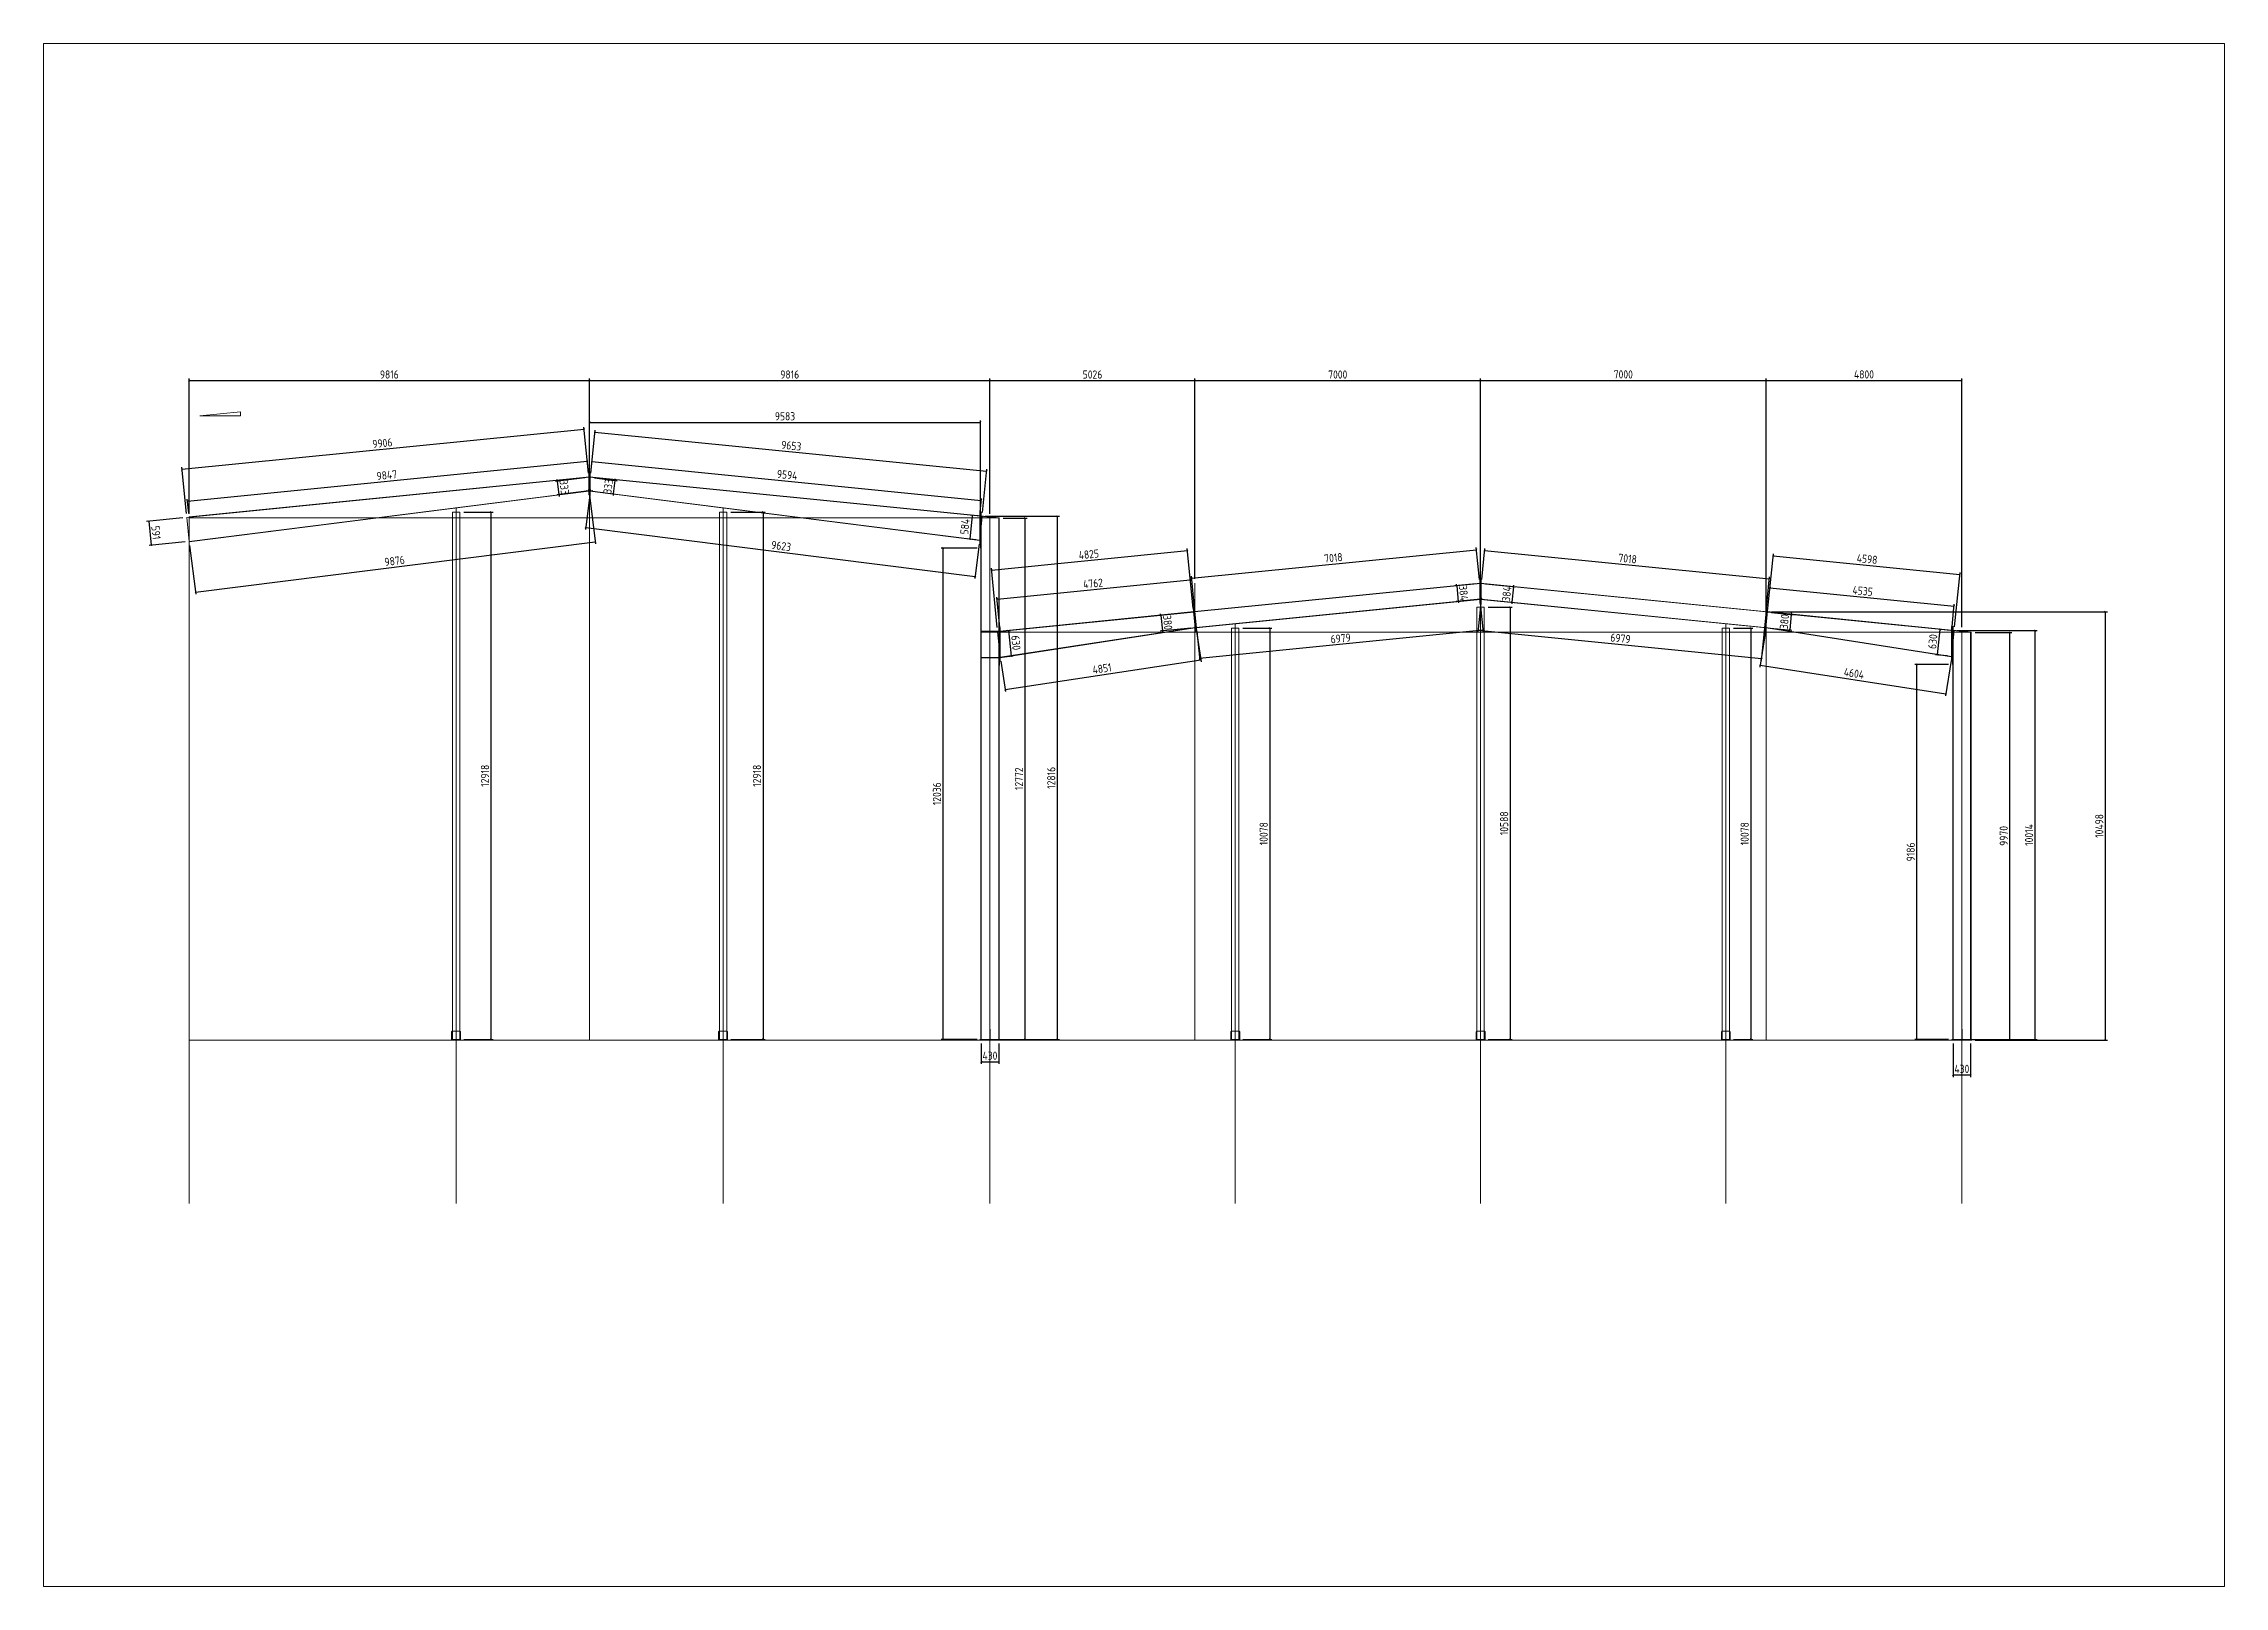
# Model space of a CAD drawing. Extents: x 485428 to 797698, y 56414 to 211814.
# Drawn here: x 565618 to 619078, y 79514 to 117314 of the extents above; entities that cross this region are included whole.
import ezdxf

# ---------------------------------------------------------------- set-up
doc = ezdxf.new("R2010")
doc.units = 0
doc.header["$LTSCALE"] = 1000
doc.header["$MEASUREMENT"] = 0
doc.layers.add('AXIS', color=3, linetype='Continuous')
doc.layers.add('DOTE', color=1, linetype='Continuous')
doc.styles.get("Standard").update_dxf_attribs({"font": 'gbenor.shx', "bigfont": 'gbcbig.shx'})
doc.dimstyles.get("Standard").update_dxf_attribs({"dimscale": 100, "dimtxt": 2, "dimasz": 0.4, "dimexe": 0.5, "dimexo": 1, "dimgap": 0.5, "dimtad": 1, "dimdec": 0, "dimzin": 0, "dimdsep": 46, "dimtxsty": 'Standard', "dimblk": 'ARCHTICK', "dimcen": 0.09, "dimadec": 0, "dimazin": 0, "dimtfac": 1, "dimtdec": 0, "dimtix": 1, "dimtmove": 2, "dimatfit": 3, "dimfxl": 1, "dimtolj": 1, "dimtzin": 0, "dimarcsym": 0})

msp = doc.modelspace()

# ---------------------------------------------------------------- blocks, each defined once
blk = doc.blocks.new('_ArchTick')
at = {"color": 0, "linetype": 'ByBlock', "const_width": 0.4}
blk.add_lwpolyline([(-0.5, -0.5), (0.5, 0.5)], dxfattribs=at)
blk = doc.blocks.new('*D35')
at = {"color": 3, "lineweight": -2}
for p, q in [((569185, 105797), (569185, 109107)), ((579001, 106799), (579001, 109107)), ((569185, 109057), (579001, 109057))]:
    blk.add_line(p, q, dxfattribs=at)
at = {"layer": 'Defpoints', "color": 0}
for p in [(579001, 109057), (579001, 106699), (569185, 105697)]:
    blk.add_point(p, dxfattribs=at)
at = {"color": 3, "lineweight": -2, "xscale": 40, "yscale": 40, "zscale": 40, "rotation": 180}
blk.add_blockref('_ArchTick', (569185, 109057), dxfattribs=at)
at = {"color": 3, "lineweight": -2, "xscale": 40, "yscale": 40, "zscale": 40}
blk.add_blockref('_ArchTick', (579001, 109057), dxfattribs=at)
at = {"color": 0, "lineweight": 15, "insert": (574093, 109207), "char_height": 200, "attachment_point": 5}
blk.add_mtext('\\A1;9816', dxfattribs=at)
blk = doc.blocks.new('*D36')
at = {"color": 3, "lineweight": -2}
for p, q in [((579001, 106799), (579001, 109107)), ((588817, 105797), (588817, 109107)), ((579001, 109057), (588817, 109057))]:
    blk.add_line(p, q, dxfattribs=at)
at = {"layer": 'Defpoints', "color": 0}
for p in [(588817, 109057), (579001, 106699), (588817, 105697)]:
    blk.add_point(p, dxfattribs=at)
at = {"color": 3, "lineweight": -2, "xscale": 40, "yscale": 40, "zscale": 40, "rotation": 180}
blk.add_blockref('_ArchTick', (579001, 109057), dxfattribs=at)
at = {"color": 3, "lineweight": -2, "xscale": 40, "yscale": 40, "zscale": 40}
blk.add_blockref('_ArchTick', (588817, 109057), dxfattribs=at)
at = {"color": 0, "lineweight": 15, "insert": (583909, 109207), "char_height": 200, "attachment_point": 5}
blk.add_mtext('\\A1;9816', dxfattribs=at)
blk = doc.blocks.new('*D37')
at = {"color": 3, "lineweight": -2}
for p, q in [((588817, 105797), (588817, 109107)), ((593843, 104197), (593843, 109107)), ((588817, 109057), (593843, 109057))]:
    blk.add_line(p, q, dxfattribs=at)
at = {"layer": 'Defpoints', "color": 0}
for p in [(593843, 109057), (588817, 105697), (593843, 104097)]:
    blk.add_point(p, dxfattribs=at)
at = {"color": 3, "lineweight": -2, "xscale": 40, "yscale": 40, "zscale": 40, "rotation": 180}
blk.add_blockref('_ArchTick', (588817, 109057), dxfattribs=at)
at = {"color": 3, "lineweight": -2, "xscale": 40, "yscale": 40, "zscale": 40}
blk.add_blockref('_ArchTick', (593843, 109057), dxfattribs=at)
at = {"color": 0, "lineweight": 15, "insert": (591330, 109207), "char_height": 200, "attachment_point": 5}
blk.add_mtext('\\A1;5026', dxfattribs=at)
blk = doc.blocks.new('*D29')
at = {"color": 3, "lineweight": -2}
for p, q in [((600843, 104197), (600843, 109109)), ((600843, 109059), (607843, 109059)), ((607843, 103297), (607843, 109109))]:
    blk.add_line(p, q, dxfattribs=at)
at = {"layer": 'Defpoints', "color": 0}
for p in [(607843, 109059), (600843, 104097), (607843, 103197)]:
    blk.add_point(p, dxfattribs=at)
at = {"color": 3, "lineweight": -2, "xscale": 40, "yscale": 40, "zscale": 40, "rotation": 180}
blk.add_blockref('_ArchTick', (600843, 109059), dxfattribs=at)
at = {"color": 3, "lineweight": -2, "xscale": 40, "yscale": 40, "zscale": 40}
blk.add_blockref('_ArchTick', (607843, 109059), dxfattribs=at)
at = {"color": 0, "lineweight": 15, "insert": (604343, 109209), "char_height": 200, "attachment_point": 5}
blk.add_mtext('\\A1;7000', dxfattribs=at)
blk = doc.blocks.new('*D38')
at = {"color": 3, "lineweight": -2}
for p, q in [((607976, 103395), (616211, 103395)), ((616161, 92897), (616161, 103395)), ((612968, 92897), (616211, 92897))]:
    blk.add_line(p, q, dxfattribs=at)
at = {"layer": 'Defpoints', "color": 0}
for p in [(607876, 103395), (616161, 103395), (612868, 92897)]:
    blk.add_point(p, dxfattribs=at)
at = {"color": 3, "lineweight": -2, "xscale": 40, "yscale": 40, "zscale": 40}
for p, rotation in [((616161, 103395), 90), ((616161, 92897), 270)]:
    blk.add_blockref('_ArchTick', p, dxfattribs=dict(at, rotation=rotation))
at = {"color": 0, "lineweight": 15, "insert": (616011, 98146), "char_height": 200, "attachment_point": 5, "rotation": 90}
blk.add_mtext('\\A1;10498', dxfattribs=at)
blk = doc.blocks.new('*D30')
at = {"color": 3, "lineweight": -2}
for p, q in [((593843, 104197), (593843, 109107)), ((600843, 104287), (600843, 109107)), ((593843, 109057), (600843, 109057))]:
    blk.add_line(p, q, dxfattribs=at)
at = {"layer": 'Defpoints', "color": 0}
for p in [(600843, 109057), (593843, 104097), (600843, 104187)]:
    blk.add_point(p, dxfattribs=at)
at = {"color": 3, "lineweight": -2, "xscale": 40, "yscale": 40, "zscale": 40, "rotation": 180}
blk.add_blockref('_ArchTick', (593843, 109057), dxfattribs=at)
at = {"color": 3, "lineweight": -2, "xscale": 40, "yscale": 40, "zscale": 40}
blk.add_blockref('_ArchTick', (600843, 109057), dxfattribs=at)
at = {"color": 0, "lineweight": 15, "insert": (597343, 109207), "char_height": 200, "attachment_point": 5}
blk.add_mtext('\\A1;7000', dxfattribs=at)
blk = doc.blocks.new('*D39')
at = {"color": 0, "lineweight": -2}
for p, q in [((612968, 102887), (613870, 102887)), ((613820, 92917), (613820, 102887)), ((612968, 92917), (613870, 92917))]:
    blk.add_line(p, q, dxfattribs=at)
at = {"layer": 'Defpoints', "color": 0}
for p in [(612868, 102887), (613820, 102887), (612868, 92917)]:
    blk.add_point(p, dxfattribs=at)
at = {"color": 0, "lineweight": -2, "xscale": 40, "yscale": 40, "zscale": 40}
for p, rotation in [((613820, 102887), 90), ((613820, 92917), 270)]:
    blk.add_blockref('_ArchTick', p, dxfattribs=dict(at, rotation=rotation))
at = {"color": 0, "lineweight": 15, "insert": (613670, 97902), "char_height": 200, "attachment_point": 5, "rotation": 90}
blk.add_mtext('\\A1;9970', dxfattribs=at)
blk = doc.blocks.new('*D31')
at = {"color": 0, "lineweight": -2}
for p, q in [((612528, 102931), (614491, 102931)), ((614441, 92917), (614441, 102931)), ((612528, 92917), (614491, 92917))]:
    blk.add_line(p, q, dxfattribs=at)
at = {"layer": 'Defpoints', "color": 0}
for p in [(612428, 102931), (614441, 102931), (612428, 92917)]:
    blk.add_point(p, dxfattribs=at)
at = {"color": 0, "lineweight": -2, "xscale": 40, "yscale": 40, "zscale": 40}
for p, rotation in [((614441, 102931), 90), ((614441, 92917), 270)]:
    blk.add_blockref('_ArchTick', p, dxfattribs=dict(at, rotation=rotation))
at = {"color": 0, "lineweight": 15, "insert": (614291, 97924), "char_height": 200, "attachment_point": 5, "rotation": 90}
blk.add_mtext('\\A1;10014', dxfattribs=at)
blk = doc.blocks.new('*D32')
at = {"color": 0, "lineweight": -2}
for p, q in [((612428, 92817), (612428, 91994)), ((612858, 92817), (612858, 91994)), ((612428, 92044), (612858, 92044))]:
    blk.add_line(p, q, dxfattribs=at)
at = {"layer": 'Defpoints', "color": 0}
for p in [(612428, 92917), (612858, 92917), (612858, 92044)]:
    blk.add_point(p, dxfattribs=at)
at = {"color": 0, "lineweight": -2, "xscale": 40, "yscale": 40, "zscale": 40, "rotation": 180}
blk.add_blockref('_ArchTick', (612428, 92044), dxfattribs=at)
at = {"color": 0, "lineweight": -2, "xscale": 40, "yscale": 40, "zscale": 40}
blk.add_blockref('_ArchTick', (612858, 92044), dxfattribs=at)
at = {"color": 0, "lineweight": 15, "insert": (612643, 92194), "char_height": 200, "attachment_point": 5}
blk.add_mtext('\\A1;430', dxfattribs=at)
blk = doc.blocks.new('*D33')
at = {"color": 0, "lineweight": -2}
for p, q in [((612319, 102103), (611489, 102103)), ((611539, 92917), (611539, 102103)), ((612318, 92917), (611489, 92917))]:
    blk.add_line(p, q, dxfattribs=at)
at = {"layer": 'Defpoints', "color": 0}
for p in [(611539, 102103), (612419, 102103), (612418, 92917)]:
    blk.add_point(p, dxfattribs=at)
at = {"color": 0, "lineweight": -2, "xscale": 40, "yscale": 40, "zscale": 40}
for p, rotation in [((611539, 102103), 90), ((611539, 92917), 270)]:
    blk.add_blockref('_ArchTick', p, dxfattribs=dict(at, rotation=rotation))
at = {"color": 0, "lineweight": 15, "insert": (611389, 97510), "char_height": 200, "attachment_point": 5, "rotation": 90}
blk.add_mtext('\\A1;9186', dxfattribs=at)
blk = doc.blocks.new('*D34')
at = {"color": 0, "lineweight": -2}
for p, q in [((588602, 92817), (588602, 92317)), ((589032, 92817), (589032, 92317)), ((588602, 92367), (589032, 92367))]:
    blk.add_line(p, q, dxfattribs=at)
at = {"layer": 'Defpoints', "color": 0}
for p in [(588602, 92917), (589032, 92917), (589032, 92367)]:
    blk.add_point(p, dxfattribs=at)
at = {"color": 0, "lineweight": -2, "xscale": 40, "yscale": 40, "zscale": 40, "rotation": 180}
blk.add_blockref('_ArchTick', (588602, 92367), dxfattribs=at)
at = {"color": 0, "lineweight": -2, "xscale": 40, "yscale": 40, "zscale": 40}
blk.add_blockref('_ArchTick', (589032, 92367), dxfattribs=at)
at = {"color": 0, "lineweight": 15, "insert": (588817, 92517), "char_height": 200, "attachment_point": 5}
blk.add_mtext('\\A1;430', dxfattribs=at)
blk = doc.blocks.new('*D40')
at = {"color": 3, "lineweight": -2}
for p, q in [((607843, 103298), (607843, 109109)), ((607843, 109059), (612643, 109059)), ((612643, 103019), (612643, 109109))]:
    blk.add_line(p, q, dxfattribs=at)
at = {"layer": 'Defpoints', "color": 0}
for p in [(612643, 109059), (607843, 103198), (612643, 102919)]:
    blk.add_point(p, dxfattribs=at)
at = {"color": 3, "lineweight": -2, "xscale": 40, "yscale": 40, "zscale": 40, "rotation": 180}
blk.add_blockref('_ArchTick', (607843, 109059), dxfattribs=at)
at = {"color": 3, "lineweight": -2, "xscale": 40, "yscale": 40, "zscale": 40}
blk.add_blockref('_ArchTick', (612643, 109059), dxfattribs=at)
at = {"color": 0, "lineweight": 15, "insert": (610243, 109209), "char_height": 200, "attachment_point": 5}
blk.add_mtext('\\A1;4800', dxfattribs=at)
blk = doc.blocks.new('*D72')
at = {"color": 0, "lineweight": -2}
for p, q in [((607890, 103484), (607944, 104029)), ((607939, 103980), (612452, 103530)), ((612402, 103034), (612457, 103579))]:
    blk.add_line(p, q, dxfattribs=at)
at = {"layer": 'Defpoints', "color": 0}
for p in [(607880, 103385), (612452, 103530), (612392, 102935)]:
    blk.add_point(p, dxfattribs=at)
at = {"color": 0, "lineweight": -2, "xscale": 40, "yscale": 40, "zscale": 40}
for p, rotation in [((607939, 103980), 174.3045376051653), ((612452, 103530), 354.3045376051654)]:
    blk.add_blockref('_ArchTick', p, dxfattribs=dict(at, rotation=rotation))
at = {"color": 0, "lineweight": 15, "insert": (610210, 103904), "char_height": 200, "attachment_point": 5, "rotation": 354.3045}
blk.add_mtext('\\A1;4535', dxfattribs=at)
blk = doc.blocks.new('*D73')
at = {"color": 0, "lineweight": -2}
for p, q in [((607827, 102908), (607692, 102039)), ((612377, 102203), (612242, 101334)), ((607700, 102088), (612250, 101383))]:
    blk.add_line(p, q, dxfattribs=at)
at = {"layer": 'Defpoints', "color": 0}
for p in [(607842, 103006), (612392, 102301), (612250, 101383)]:
    blk.add_point(p, dxfattribs=at)
at = {"color": 0, "lineweight": -2, "xscale": 40, "yscale": 40, "zscale": 40}
for p, rotation in [((607700, 102088), 171.1926417219264), ((612250, 101383), 351.1926417219265)]:
    blk.add_blockref('_ArchTick', p, dxfattribs=dict(at, rotation=rotation))
at = {"color": 0, "lineweight": 15, "insert": (609998, 101884), "char_height": 200, "attachment_point": 5, "rotation": 351.1926}
blk.add_mtext('\\A1;4604', dxfattribs=at)
blk = doc.blocks.new('*D74')
at = {"color": 0, "lineweight": -2}
for p, q in [((607890, 103484), (608023, 104815)), ((608018, 104765), (612593, 104309)), ((612465, 103028), (612598, 104358))]:
    blk.add_line(p, q, dxfattribs=at)
at = {"layer": 'Defpoints', "color": 0}
for p in [(612593, 104309), (607880, 103385), (612455, 102928)]:
    blk.add_point(p, dxfattribs=at)
at = {"color": 0, "lineweight": -2, "xscale": 40, "yscale": 40, "zscale": 40}
for p, rotation in [((608018, 104765), 174.3043302998483), ((612593, 104309), 354.3043302998483)]:
    blk.add_blockref('_ArchTick', p, dxfattribs=dict(at, rotation=rotation))
at = {"color": 0, "lineweight": 15, "insert": (610320, 104686), "char_height": 200, "attachment_point": 5, "rotation": 354.3043}
blk.add_mtext('\\A1;4598', dxfattribs=at)
blk = doc.blocks.new('*D75')
at = {"color": 0, "lineweight": -2}
for p, q in [((612047, 102336), (612110, 102963)), ((612355, 102938), (612060, 102968)), ((612293, 102311), (611997, 102341))]:
    blk.add_line(p, q, dxfattribs=at)
at = {"layer": 'Defpoints', "color": 0}
for p in [(612110, 102963), (612455, 102928), (612392, 102301)]:
    blk.add_point(p, dxfattribs=at)
at = {"color": 0, "lineweight": -2, "xscale": 40, "yscale": 40, "zscale": 40}
for p, rotation in [((612110, 102963), 84.28940686249958), ((612047, 102336), 264.2894068624996)]:
    blk.add_blockref('_ArchTick', p, dxfattribs=dict(at, rotation=rotation))
at = {"color": 0, "lineweight": 15, "insert": (611929, 102664), "char_height": 200, "attachment_point": 5, "rotation": 84.2894}
blk.add_mtext('\\A1;630', dxfattribs=at)
blk = doc.blocks.new('*D76')
at = {"color": 0, "lineweight": -2}
for p, q in [((607980, 103375), (608511, 103321)), ((608461, 103326), (608423, 102948)), ((608461, 103326), (608465, 103366)), ((607942, 102996), (608473, 102943)), ((608423, 102948), (608419, 102909))]:
    blk.add_line(p, q, dxfattribs=at)
at = {"layer": 'Defpoints', "color": 0}
for p in [(607880, 103385), (607842, 103006), (608423, 102948)]:
    blk.add_point(p, dxfattribs=at)
at = {"color": 0, "lineweight": -2, "xscale": 40, "yscale": 40, "zscale": 40}
for p, rotation in [((608461, 103326), 264.289406862503), ((608423, 102948), 84.28940686250296)]:
    blk.add_blockref('_ArchTick', p, dxfattribs=dict(at, rotation=rotation))
at = {"color": 0, "lineweight": 15, "insert": (608293, 103152), "char_height": 200, "attachment_point": 5, "rotation": 84.2894}
blk.add_mtext('\\A1;380', dxfattribs=at)
blk = doc.blocks.new('*D77')
at = {"color": 0, "lineweight": -2}
for p, q in [((600851, 103602), (600780, 102889)), ((600785, 102939), (607730, 102246)), ((607796, 102909), (607725, 102196))]:
    blk.add_line(p, q, dxfattribs=at)
at = {"layer": 'Defpoints', "color": 0}
for p in [(600861, 103701), (607806, 103008), (607730, 102246)]:
    blk.add_point(p, dxfattribs=at)
at = {"color": 0, "lineweight": -2, "xscale": 40, "yscale": 40, "zscale": 40}
for p, rotation in [((600785, 102939), 174.2998766177642), ((607730, 102246), 354.2998766177642)]:
    blk.add_blockref('_ArchTick', p, dxfattribs=dict(at, rotation=rotation))
at = {"color": 0, "lineweight": 15, "insert": (604273, 102742), "char_height": 200, "attachment_point": 5, "rotation": 354.2999}
blk.add_mtext('\\A1;6979', dxfattribs=at)
blk = doc.blocks.new('*D78')
at = {"color": 0, "lineweight": -2}
for p, q in [((600961, 104077), (601702, 104003)), ((601652, 104008), (601614, 103626)), ((601652, 104008), (601656, 104048)), ((600923, 103695), (601664, 103621)), ((601614, 103626), (601610, 103586))]:
    blk.add_line(p, q, dxfattribs=at)
at = {"layer": 'Defpoints', "color": 0}
for p in [(600861, 104087), (600823, 103705), (601614, 103626)]:
    blk.add_point(p, dxfattribs=at)
at = {"color": 0, "lineweight": -2, "xscale": 40, "yscale": 40, "zscale": 40}
for p, rotation in [((601652, 104008), 264.2998766177524), ((601614, 103626), 84.29987661775243)]:
    blk.add_blockref('_ArchTick', p, dxfattribs=dict(at, rotation=rotation))
at = {"color": 0, "lineweight": 15, "insert": (601484, 103832), "char_height": 200, "attachment_point": 5, "rotation": 84.2999}
blk.add_mtext('\\A1;384', dxfattribs=at)
blk = doc.blocks.new('*D79')
at = {"color": 0, "lineweight": -2}
for p, q in [((600835, 103602), (600906, 102889)), ((593890, 102909), (593961, 102196)), ((600901, 102939), (593956, 102246))]:
    blk.add_line(p, q, dxfattribs=at)
at = {"layer": 'Defpoints', "color": 0}
for p in [(600825, 103701), (593880, 103008), (593956, 102246)]:
    blk.add_point(p, dxfattribs=at)
at = {"color": 0, "lineweight": -2, "xscale": 40, "yscale": 40, "zscale": 40}
for p, rotation in [((600901, 102939), 5.7001233822358), ((593956, 102246), 185.7001233822358)]:
    blk.add_blockref('_ArchTick', p, dxfattribs=dict(at, rotation=rotation))
at = {"color": 0, "lineweight": 15, "insert": (597414, 102742), "char_height": 200, "attachment_point": 5, "rotation": 5.7001}
blk.add_mtext('\\A1;6979', dxfattribs=at)
blk = doc.blocks.new('*D80')
at = {"color": 0, "lineweight": -2}
for p, q in [((593759, 104218), (600743, 104915)), ((600815, 104187), (600738, 104965)), ((593832, 103490), (593755, 104268))]:
    blk.add_line(p, q, dxfattribs=at)
at = {"layer": 'Defpoints', "color": 0}
for p in [(600743, 104915), (600825, 104087), (593842, 103390)]:
    blk.add_point(p, dxfattribs=at)
at = {"color": 0, "lineweight": -2, "xscale": 40, "yscale": 40, "zscale": 40}
for p, rotation in [((600743, 104915), 5.700078972229645), ((593759, 104218), 185.7000789722296)]:
    blk.add_blockref('_ArchTick', p, dxfattribs=dict(at, rotation=rotation))
at = {"color": 0, "lineweight": 15, "insert": (597236, 104716), "char_height": 200, "attachment_point": 5, "rotation": 5.7001}
blk.add_mtext('\\A1;7018', dxfattribs=at)
blk = doc.blocks.new('*D81')
at = {"color": 0, "lineweight": -2}
for p, q in [((600871, 104187), (600947, 104946)), ((600942, 104896), (607925, 104199)), ((607854, 103490), (607930, 104249))]:
    blk.add_line(p, q, dxfattribs=at)
at = {"layer": 'Defpoints', "color": 0}
for p in [(600861, 104087), (607925, 104199), (607844, 103390)]:
    blk.add_point(p, dxfattribs=at)
at = {"color": 0, "lineweight": -2, "xscale": 40, "yscale": 40, "zscale": 40}
for p, rotation in [((600942, 104896), 174.2999210277719), ((607925, 104199), 354.2999210277719)]:
    blk.add_blockref('_ArchTick', p, dxfattribs=dict(at, rotation=rotation))
at = {"color": 0, "lineweight": 15, "insert": (604449, 104697), "char_height": 200, "attachment_point": 5, "rotation": 354.2999}
blk.add_mtext('\\A1;7018', dxfattribs=at)
blk = doc.blocks.new('*D82')
at = {"color": 0, "lineweight": -2}
for p, q in [((600726, 104077), (600210, 104026)), ((600260, 104031), (600256, 104070)), ((600260, 104031), (600298, 103649)), ((600764, 103695), (600248, 103644)), ((600298, 103649), (600302, 103609))]:
    blk.add_line(p, q, dxfattribs=at)
at = {"layer": 'Defpoints', "color": 0}
for p in [(600825, 104087), (600298, 103649), (600863, 103705)]:
    blk.add_point(p, dxfattribs=at)
at = {"color": 0, "lineweight": -2, "xscale": 40, "yscale": 40, "zscale": 40}
for p, rotation in [((600260, 104031), 275.7000962460447), ((600298, 103649), 95.70009624604467)]:
    blk.add_blockref('_ArchTick', p, dxfattribs=dict(at, rotation=rotation))
at = {"color": 0, "lineweight": 15, "insert": (600428, 103854), "char_height": 200, "attachment_point": 5, "rotation": 275.7001}
blk.add_mtext('\\A1;384', dxfattribs=at)
blk = doc.blocks.new('*D83')
at = {"color": 0, "lineweight": -2}
for p, q in [((593879, 102911), (593992, 102170)), ((589083, 102180), (589196, 101439)), ((589189, 101488), (593984, 102219))]:
    blk.add_line(p, q, dxfattribs=at)
at = {"layer": 'Defpoints', "color": 0}
for p in [(593864, 103009), (589068, 102279), (593984, 102219)]:
    blk.add_point(p, dxfattribs=at)
at = {"color": 0, "lineweight": -2, "xscale": 40, "yscale": 40, "zscale": 40}
for p, rotation in [((593984, 102219), 8.661403933980209), ((589189, 101488), 188.6614039339802)]:
    blk.add_blockref('_ArchTick', p, dxfattribs=dict(at, rotation=rotation))
at = {"color": 0, "lineweight": 15, "insert": (591564, 102002), "char_height": 200, "attachment_point": 5, "rotation": 8.6614}
blk.add_mtext('\\A1;4851', dxfattribs=at)
blk = doc.blocks.new('*D84')
at = {"color": 0, "lineweight": -2}
for p, q in [((588856, 104412), (593656, 104891)), ((593797, 103484), (593651, 104941)), ((588996, 103005), (588851, 104462))]:
    blk.add_line(p, q, dxfattribs=at)
at = {"layer": 'Defpoints', "color": 0}
for p in [(593656, 104891), (593807, 103385), (589006, 102906)]:
    blk.add_point(p, dxfattribs=at)
at = {"color": 0, "lineweight": -2, "xscale": 40, "yscale": 40, "zscale": 40}
for p, rotation in [((593656, 104891), 5.695769790009977), ((588856, 104412), 185.69576979001)]:
    blk.add_blockref('_ArchTick', p, dxfattribs=dict(at, rotation=rotation))
at = {"color": 0, "lineweight": 15, "insert": (591241, 104801), "char_height": 200, "attachment_point": 5, "rotation": 5.6958}
blk.add_mtext('\\A1;4825', dxfattribs=at)
blk = doc.blocks.new('*D85')
at = {"color": 0, "lineweight": -2}
for p, q in [((589058, 103011), (588985, 103752)), ((588990, 103702), (593728, 104175)), ((593797, 103484), (593723, 104224))]:
    blk.add_line(p, q, dxfattribs=at)
at = {"layer": 'Defpoints', "color": 0}
for p in [(593728, 104175), (593807, 103385), (589068, 102912)]:
    blk.add_point(p, dxfattribs=at)
at = {"color": 0, "lineweight": -2, "xscale": 40, "yscale": 40, "zscale": 40}
for p, rotation in [((588990, 103702), 185.69576979001), ((593728, 104175), 5.695769790009977)]:
    blk.add_blockref('_ArchTick', p, dxfattribs=dict(at, rotation=rotation))
at = {"color": 0, "lineweight": 15, "insert": (591344, 104088), "char_height": 200, "attachment_point": 5, "rotation": 5.6958}
blk.add_mtext('\\A1;4762', dxfattribs=at)
blk = doc.blocks.new('*D86')
at = {"color": 0, "lineweight": -2}
for p, q in [((589105, 102916), (589324, 102937)), ((589274, 102932), (589336, 102306)), ((589168, 102289), (589386, 102311))]:
    blk.add_line(p, q, dxfattribs=at)
at = {"layer": 'Defpoints', "color": 0}
for p in [(589006, 102906), (589068, 102279), (589336, 102306)]:
    blk.add_point(p, dxfattribs=at)
at = {"color": 0, "lineweight": -2, "xscale": 40, "yscale": 40, "zscale": 40}
for p, rotation in [((589274, 102932), 95.69576979000831), ((589336, 102306), 275.6957697900083)]:
    blk.add_blockref('_ArchTick', p, dxfattribs=dict(at, rotation=rotation))
at = {"color": 0, "lineweight": 15, "insert": (589454, 102634), "char_height": 200, "attachment_point": 5, "rotation": 275.6958}
blk.add_mtext('\\A1;630', dxfattribs=at)
blk = doc.blocks.new('*D87')
at = {"color": 0, "lineweight": -2}
for p, q in [((593707, 103375), (592955, 103299)), ((593005, 103304), (593001, 103344)), ((593005, 103304), (593043, 102926)), ((593745, 102996), (592993, 102921)), ((593043, 102926), (593047, 102886))]:
    blk.add_line(p, q, dxfattribs=at)
at = {"layer": 'Defpoints', "color": 0}
for p in [(593807, 103385), (593043, 102926), (593844, 103006)]:
    blk.add_point(p, dxfattribs=at)
at = {"color": 0, "lineweight": -2, "xscale": 40, "yscale": 40, "zscale": 40}
for p, rotation in [((593005, 103304), 275.7105931374981), ((593043, 102926), 95.71059313749812)]:
    blk.add_blockref('_ArchTick', p, dxfattribs=dict(at, rotation=rotation))
at = {"color": 0, "lineweight": 15, "insert": (593173, 103130), "char_height": 200, "attachment_point": 5, "rotation": 275.7106}
blk.add_mtext('\\A1;380', dxfattribs=at)
blk = doc.blocks.new('*D88')
at = {"color": 0, "lineweight": -2}
for p, q in [((588383, 105755), (588324, 105174)), ((588525, 105741), (588333, 105760)), ((588467, 105160), (588275, 105179))]:
    blk.add_line(p, q, dxfattribs=at)
at = {"layer": 'Defpoints', "color": 0}
for p in [(588624, 105731), (588324, 105174), (588566, 105150)]:
    blk.add_point(p, dxfattribs=at)
at = {"color": 0, "lineweight": -2, "xscale": 40, "yscale": 40, "zscale": 40}
for p, rotation in [((588383, 105755), 84.28940686250463), ((588324, 105174), 264.2894068625047)]:
    blk.add_blockref('_ArchTick', p, dxfattribs=dict(at, rotation=rotation))
at = {"color": 0, "lineweight": 15, "insert": (588204, 105479), "char_height": 200, "attachment_point": 5, "rotation": 84.2894}
blk.add_mtext('\\A1;584', dxfattribs=at)
blk = doc.blocks.new('*D89')
at = {"color": 0, "lineweight": -2}
for p, q in [((579029, 106789), (579063, 107125)), ((579058, 107076), (588605, 106123)), ((588576, 105836), (588610, 106173))]:
    blk.add_line(p, q, dxfattribs=at)
at = {"layer": 'Defpoints', "color": 0}
for p in [(579019, 106689), (588605, 106123), (588566, 105737)]:
    blk.add_point(p, dxfattribs=at)
at = {"color": 0, "lineweight": -2, "xscale": 40, "yscale": 40, "zscale": 40}
for p, rotation in [((579058, 107076), 174.3018374715133), ((588605, 106123), 354.3018374715134)]:
    blk.add_blockref('_ArchTick', p, dxfattribs=dict(at, rotation=rotation))
at = {"color": 0, "lineweight": 15, "insert": (583846, 106749), "char_height": 200, "attachment_point": 5, "rotation": 354.3018}
blk.add_mtext('\\A1;9594', dxfattribs=at)
blk = doc.blocks.new('*D90')
at = {"color": 0, "lineweight": -2}
for p, q in [((579029, 106789), (579135, 107844)), ((579130, 107794), (588735, 106836)), ((588634, 105830), (588740, 106886))]:
    blk.add_line(p, q, dxfattribs=at)
at = {"layer": 'Defpoints', "color": 0}
for p in [(579019, 106689), (588735, 106836), (588624, 105731)]:
    blk.add_point(p, dxfattribs=at)
at = {"color": 0, "lineweight": -2, "xscale": 40, "yscale": 40, "zscale": 40}
for p, rotation in [((579130, 107794), 174.3017855641566), ((588735, 106836), 354.3017855641567)]:
    blk.add_blockref('_ArchTick', p, dxfattribs=dict(at, rotation=rotation))
at = {"color": 0, "lineweight": 15, "insert": (583947, 107464), "char_height": 200, "attachment_point": 5, "rotation": 354.3018}
blk.add_mtext('\\A1;9653', dxfattribs=at)
blk = doc.blocks.new('*D91')
at = {"color": 0, "lineweight": -2}
for p, q in [((579007, 106254), (578900, 105410)), ((578907, 105460), (588454, 104256)), ((588554, 105050), (588447, 104206))]:
    blk.add_line(p, q, dxfattribs=at)
at = {"layer": 'Defpoints', "color": 0}
for p in [(579019, 106354), (588566, 105150), (588454, 104256)]:
    blk.add_point(p, dxfattribs=at)
at = {"color": 0, "lineweight": -2, "xscale": 40, "yscale": 40, "zscale": 40}
for p, rotation in [((578907, 105460), 172.8129511934559), ((588454, 104256), 352.8129511934558)]:
    blk.add_blockref('_ArchTick', p, dxfattribs=dict(at, rotation=rotation))
at = {"color": 0, "lineweight": 15, "insert": (583699, 105007), "char_height": 200, "attachment_point": 5, "rotation": 352.813}
blk.add_mtext('\\A1;9623', dxfattribs=at)
blk = doc.blocks.new('*D92')
at = {"color": 0, "lineweight": -2}
for p, q in [((579119, 106677), (579677, 106606)), ((579586, 106282), (579627, 106612)), ((579627, 106612), (579632, 106652)), ((579077, 106346), (579635, 106276)), ((579586, 106282), (579581, 106242))]:
    blk.add_line(p, q, dxfattribs=at)
at = {"layer": 'Defpoints', "color": 0}
for p in [(579019, 106689), (579627, 106612), (578978, 106359)]:
    blk.add_point(p, dxfattribs=at)
at = {"color": 0, "lineweight": -2, "xscale": 40, "yscale": 40, "zscale": 40}
for p, rotation in [((579627, 106612), 262.8129511934519), ((579586, 106282), 82.81295119345184)]:
    blk.add_blockref('_ArchTick', p, dxfattribs=dict(at, rotation=rotation))
at = {"color": 0, "lineweight": 15, "insert": (579458, 106466), "char_height": 200, "attachment_point": 5, "rotation": 82.813}
blk.add_mtext('\\A1;333', dxfattribs=at)
blk = doc.blocks.new('*D93')
at = {"color": 0, "lineweight": -2}
for p, q in [((578884, 106677), (578163, 106585)), ((578212, 106592), (578207, 106631)), ((578254, 106261), (578212, 106592)), ((578926, 106346), (578205, 106255)), ((578254, 106261), (578259, 106222))]:
    blk.add_line(p, q, dxfattribs=at)
at = {"layer": 'Defpoints', "color": 0}
for p in [(578212, 106592), (578983, 106689), (579025, 106359)]:
    blk.add_point(p, dxfattribs=at)
at = {"color": 0, "lineweight": -2, "xscale": 40, "yscale": 40, "zscale": 40}
for p, rotation in [((578212, 106592), 277.2025647990805), ((578254, 106261), 97.20256479908048)]:
    blk.add_blockref('_ArchTick', p, dxfattribs=dict(at, rotation=rotation))
at = {"color": 0, "lineweight": 15, "insert": (578382, 106445), "char_height": 200, "attachment_point": 5, "rotation": 277.2026}
blk.add_mtext('\\A1;333', dxfattribs=at)
blk = doc.blocks.new('*D94')
at = {"color": 0, "lineweight": -2}
for p, q in [((569027, 105696), (568144, 105607)), ((568194, 105612), (568253, 105025)), ((569086, 105108), (568203, 105020))]:
    blk.add_line(p, q, dxfattribs=at)
at = {"layer": 'Defpoints', "color": 0}
for p in [(569127, 105706), (568253, 105025), (569185, 105118)]:
    blk.add_point(p, dxfattribs=at)
at = {"color": 0, "lineweight": -2, "xscale": 40, "yscale": 40, "zscale": 40}
for p, rotation in [((568194, 105612), 95.71059313750418), ((568253, 105025), 275.7105931375041)]:
    blk.add_blockref('_ArchTick', p, dxfattribs=dict(at, rotation=rotation))
at = {"color": 0, "lineweight": 15, "insert": (568373, 105333), "char_height": 200, "attachment_point": 5, "rotation": 275.7106}
blk.add_mtext('\\A1;591', dxfattribs=at)
blk = doc.blocks.new('*D95')
at = {"color": 0, "lineweight": -2}
for p, q in [((569009, 106884), (578866, 107867)), ((578973, 106789), (578861, 107917)), ((569117, 105805), (569004, 106933))]:
    blk.add_line(p, q, dxfattribs=at)
at = {"layer": 'Defpoints', "color": 0}
for p in [(578866, 107867), (578983, 106689), (569127, 105706)]:
    blk.add_point(p, dxfattribs=at)
at = {"color": 0, "lineweight": -2, "xscale": 40, "yscale": 40, "zscale": 40}
for p, rotation in [((578866, 107867), 5.698506794835294), ((569009, 106884), 185.6985067948353)]:
    blk.add_blockref('_ArchTick', p, dxfattribs=dict(at, rotation=rotation))
at = {"color": 0, "lineweight": 15, "insert": (573922, 107525), "char_height": 200, "attachment_point": 5, "rotation": 5.6985}
blk.add_mtext('\\A1;9906', dxfattribs=at)
blk = doc.blocks.new('*D96')
at = {"color": 0, "lineweight": -2}
for p, q in [((569146, 106103), (578944, 107081)), ((578973, 106789), (578939, 107131)), ((569175, 105811), (569141, 106153))]:
    blk.add_line(p, q, dxfattribs=at)
at = {"layer": 'Defpoints', "color": 0}
for p in [(578944, 107081), (578983, 106689), (569185, 105711)]:
    blk.add_point(p, dxfattribs=at)
at = {"color": 0, "lineweight": -2, "xscale": 40, "yscale": 40, "zscale": 40}
for p, rotation in [((578944, 107081), 5.698506656842349), ((569146, 106103), 185.6985066568424)]:
    blk.add_blockref('_ArchTick', p, dxfattribs=dict(at, rotation=rotation))
at = {"color": 0, "lineweight": 15, "insert": (574030, 106741), "char_height": 200, "attachment_point": 5, "rotation": 5.6985}
blk.add_mtext('\\A1;9847', dxfattribs=at)
blk = doc.blocks.new('*D97')
at = {"color": 0, "lineweight": -2}
for p, q in [((578996, 106254), (579146, 105060)), ((569198, 105019), (569348, 103824)), ((569342, 103874), (579140, 105109))]:
    blk.add_line(p, q, dxfattribs=at)
at = {"layer": 'Defpoints', "color": 0}
for p in [(578983, 106354), (569185, 105118), (579140, 105109)]:
    blk.add_point(p, dxfattribs=at)
at = {"color": 0, "lineweight": -2, "xscale": 40, "yscale": 40, "zscale": 40}
for p, rotation in [((579140, 105109), 7.18807235724547), ((569342, 103874), 187.1880723572455)]:
    blk.add_blockref('_ArchTick', p, dxfattribs=dict(at, rotation=rotation))
at = {"color": 0, "lineweight": 15, "insert": (574222, 104640), "char_height": 200, "attachment_point": 5, "rotation": 7.1881}
blk.add_mtext('\\A1;9876', dxfattribs=at)
blk = doc.blocks.new('*D98')
at = {"color": 0, "lineweight": -2}
for p, q in [((575919, 105835), (576638, 105835)), ((576588, 92917), (576588, 105835)), ((575919, 92917), (576638, 92917))]:
    blk.add_line(p, q, dxfattribs=at)
at = {"layer": 'Defpoints', "color": 0}
for p in [(575819, 105835), (576588, 105835), (575819, 92917)]:
    blk.add_point(p, dxfattribs=at)
at = {"color": 0, "lineweight": -2, "xscale": 40, "yscale": 40, "zscale": 40}
for p, rotation in [((576588, 105835), 90), ((576588, 92917), 270)]:
    blk.add_blockref('_ArchTick', p, dxfattribs=dict(at, rotation=rotation))
at = {"color": 0, "lineweight": 15, "insert": (576438, 99376), "char_height": 200, "attachment_point": 5, "rotation": 90}
blk.add_mtext('\\A1;12918', dxfattribs=at)
blk = doc.blocks.new('*D99')
at = {"color": 0, "lineweight": -2}
for p, q in [((582463, 105835), (583304, 105835)), ((583254, 105835), (583254, 92917)), ((582463, 92917), (583304, 92917))]:
    blk.add_line(p, q, dxfattribs=at)
at = {"layer": 'Defpoints', "color": 0}
for p in [(582363, 105835), (582363, 92917), (583254, 92917)]:
    blk.add_point(p, dxfattribs=at)
at = {"color": 0, "lineweight": -2, "xscale": 40, "yscale": 40, "zscale": 40}
for p, rotation in [((583254, 105835), 90), ((583254, 92917), 270)]:
    blk.add_blockref('_ArchTick', p, dxfattribs=dict(at, rotation=rotation))
at = {"color": 0, "lineweight": 15, "insert": (583104, 99376), "char_height": 200, "attachment_point": 5, "rotation": 90}
blk.add_mtext('\\A1;12918', dxfattribs=at)
blk = doc.blocks.new('*D100')
at = {"color": 0, "lineweight": -2}
for p, q in [((595020, 102995), (595728, 102995)), ((595678, 102995), (595678, 92917)), ((595020, 92917), (595728, 92917))]:
    blk.add_line(p, q, dxfattribs=at)
at = {"layer": 'Defpoints', "color": 0}
for p in [(594920, 102995), (594920, 92917), (595678, 92917)]:
    blk.add_point(p, dxfattribs=at)
at = {"color": 0, "lineweight": -2, "xscale": 40, "yscale": 40, "zscale": 40}
for p, rotation in [((595678, 102995), 90), ((595678, 92917), 270)]:
    blk.add_blockref('_ArchTick', p, dxfattribs=dict(at, rotation=rotation))
at = {"color": 0, "lineweight": 15, "insert": (595528, 97956), "char_height": 200, "attachment_point": 5, "rotation": 90}
blk.add_mtext('\\A1;10078', dxfattribs=at)
blk = doc.blocks.new('*D101')
at = {"color": 0, "lineweight": -2}
for p, q in [((601033, 103505), (601622, 103505)), ((601572, 103505), (601572, 92917)), ((601033, 92917), (601622, 92917))]:
    blk.add_line(p, q, dxfattribs=at)
at = {"layer": 'Defpoints', "color": 0}
for p in [(600933, 103505), (600933, 92917), (601572, 92917)]:
    blk.add_point(p, dxfattribs=at)
at = {"color": 0, "lineweight": -2, "xscale": 40, "yscale": 40, "zscale": 40}
for p, rotation in [((601572, 103505), 90), ((601572, 92917), 270)]:
    blk.add_blockref('_ArchTick', p, dxfattribs=dict(at, rotation=rotation))
at = {"color": 0, "lineweight": 15, "insert": (601422, 98211), "char_height": 200, "attachment_point": 5, "rotation": 90}
blk.add_mtext('\\A1;10588', dxfattribs=at)
blk = doc.blocks.new('*D102')
at = {"color": 0, "lineweight": -2}
for p, q in [((607046, 102995), (607519, 102995)), ((607469, 102995), (607469, 92917)), ((607046, 92917), (607519, 92917))]:
    blk.add_line(p, q, dxfattribs=at)
at = {"layer": 'Defpoints', "color": 0}
for p in [(606946, 102995), (606946, 92917), (607469, 92917)]:
    blk.add_point(p, dxfattribs=at)
at = {"color": 0, "lineweight": -2, "xscale": 40, "yscale": 40, "zscale": 40}
for p, rotation in [((607469, 102995), 90), ((607469, 92917), 270)]:
    blk.add_blockref('_ArchTick', p, dxfattribs=dict(at, rotation=rotation))
at = {"color": 0, "lineweight": 15, "insert": (607319, 97956), "char_height": 200, "attachment_point": 5, "rotation": 90}
blk.add_mtext('\\A1;10078', dxfattribs=at)
blk = doc.blocks.new('*D103')
at = {"color": 0, "lineweight": -2}
for p, q in [((589142, 105689), (589729, 105689)), ((589679, 92917), (589679, 105689)), ((589142, 92917), (589729, 92917))]:
    blk.add_line(p, q, dxfattribs=at)
at = {"layer": 'Defpoints', "color": 0}
for p in [(589042, 105689), (589679, 105689), (589042, 92917)]:
    blk.add_point(p, dxfattribs=at)
at = {"color": 0, "lineweight": -2, "xscale": 40, "yscale": 40, "zscale": 40}
for p, rotation in [((589679, 105689), 90), ((589679, 92917), 270)]:
    blk.add_blockref('_ArchTick', p, dxfattribs=dict(at, rotation=rotation))
at = {"color": 0, "lineweight": 15, "insert": (589529, 99303), "char_height": 200, "attachment_point": 5, "rotation": 90}
blk.add_mtext('\\A1;12772', dxfattribs=at)
blk = doc.blocks.new('*D104')
at = {"color": 0, "lineweight": -2}
for p, q in [((588702, 105733), (590519, 105733)), ((590469, 92917), (590469, 105733)), ((588702, 92917), (590519, 92917))]:
    blk.add_line(p, q, dxfattribs=at)
at = {"layer": 'Defpoints', "color": 0}
for p in [(588602, 105733), (590469, 105733), (588602, 92917)]:
    blk.add_point(p, dxfattribs=at)
at = {"color": 0, "lineweight": -2, "xscale": 40, "yscale": 40, "zscale": 40}
for p, rotation in [((590469, 105733), 90), ((590469, 92917), 270)]:
    blk.add_blockref('_ArchTick', p, dxfattribs=dict(at, rotation=rotation))
at = {"color": 0, "lineweight": 15, "insert": (590319, 99325), "char_height": 200, "attachment_point": 5, "rotation": 90}
blk.add_mtext('\\A1;12816', dxfattribs=at)
blk = doc.blocks.new('*D105')
at = {"color": 0, "lineweight": -2}
for p, q in [((588502, 104953), (587617, 104953)), ((587667, 92917), (587667, 104953)), ((588502, 92917), (587617, 92917))]:
    blk.add_line(p, q, dxfattribs=at)
at = {"layer": 'Defpoints', "color": 0}
for p in [(587667, 104953), (588602, 104953), (588602, 92917)]:
    blk.add_point(p, dxfattribs=at)
at = {"color": 0, "lineweight": -2, "xscale": 40, "yscale": 40, "zscale": 40}
for p, rotation in [((587667, 104953), 90), ((587667, 92917), 270)]:
    blk.add_blockref('_ArchTick', p, dxfattribs=dict(at, rotation=rotation))
at = {"color": 0, "lineweight": 15, "insert": (587517, 98935), "char_height": 200, "attachment_point": 5, "rotation": 90}
blk.add_mtext('\\A1;12036', dxfattribs=at)
blk = doc.blocks.new('*D2424')
at = {"color": 0, "lineweight": -2}
for p, q in [((579001, 106799), (579001, 108084)), ((579001, 108034), (588584, 108034)), ((588584, 105843), (588584, 108084))]:
    blk.add_line(p, q, dxfattribs=at)
at = {"layer": 'Defpoints', "color": 0}
for p in [(588584, 108034), (579001, 106699), (588584, 105743)]:
    blk.add_point(p, dxfattribs=at)
at = {"color": 0, "lineweight": -2, "xscale": 40, "yscale": 40, "zscale": 40, "rotation": 180}
blk.add_blockref('_ArchTick', (579001, 108034), dxfattribs=at)
at = {"color": 0, "lineweight": -2, "xscale": 40, "yscale": 40, "zscale": 40}
blk.add_blockref('_ArchTick', (588584, 108034), dxfattribs=at)
at = {"color": 0, "lineweight": 15, "insert": (583793, 108184), "char_height": 200, "attachment_point": 5}
blk.add_mtext('\\A1;9583', dxfattribs=at)

# ---------------------------------------------------------------- dimensions: what is measured, and where the dimension line sits
at = {"lineweight": 15}
for base, p1, p2, picture, middle in [((579001.3, 109057.4), (569185.3, 105697), (579001.3, 106699), '*D35', (574093.3, 109207.4)), ((588817.3, 109057.4), (579001.3, 106699), (588817.3, 105697), '*D36', (583909.3, 109207.4)), ((593843.3, 109057.4), (588817.3, 105697), (593843.3, 104097), '*D37', (591330.3, 109207.4)), ((600843.3, 109057.4), (593843.3, 104097), (600843.3, 104187), '*D30', (597343.3, 109207.4)), ((607843.3, 109059.4), (600843.3, 104097), (607843.3, 103197.3), '*D29', (604343.3, 109209.4)), ((612643.3, 109059.4), (607843.3, 103197.6), (612643.3, 102919.5), '*D40', (610243.3, 109209.4))]:
    dim = msp.add_linear_dim(base=base, p1=p1, p2=p2, dimstyle='Standard', override={"dimclrd": 3, "dimclre": 3}, dxfattribs=at)
    dim.commit()
    dim.dimension.update_dxf_attribs({"geometry": picture, "text_midpoint": middle})
dim = msp.add_linear_dim(base=(588584.3, 108033.9), p1=(579001.3, 106699), p2=(588584.3, 105742.8), dimstyle='Standard', dxfattribs=at)
dim.commit()
dim.dimension.update_dxf_attribs({"geometry": '*D2424', "text_midpoint": (583792.8, 108183.9)})
at = {"color": 1, "lineweight": 15}
for p1, p2, distance, picture, middle in [((569126.5, 105705.5), (578983.3, 106689.1), 1183.9, '*D95', (573922.5, 107524.7)), ((579019.3, 106689.1), (588624.4, 105730.7), 1110.5, '*D90', (583947, 107464.2)), ((569185.3, 105711.4), (578983.3, 106689.1), 393.6, '*D96', (574030.3, 106741.2)), ((579019.3, 106689.1), (588566.3, 105736.5), 388.5, '*D89', (583846.3, 106748.7)), ((579025.1, 106358.8), (578983.3, 106689.1), 777, '*D93', (578382.2, 106445.3)), ((578977.7, 106358.8), (579019.3, 106689.1), -612.7, '*D92', (579457.5, 106466.1)), ((569185.3, 105117.8), (578983.3, 106353.5), -1254.1, '*D97', (574222.5, 104640.2)), ((575819.3, 92917), (575819.3, 105835.1), -769, '*D98', (576438.3, 99376)), ((579019.3, 106353.5), (588566.3, 105149.6), -900.8, '*D91', (583698.9, 105006.6)), ((582363.3, 105835.1), (582363.3, 92917), 890.3, '*D99', (583103.6, 99376)), ((569126.5, 105705.5), (569185.3, 105117.8), -937.3, '*D94', (568372.5, 105333.3)), ((588624.4, 105730.7), (588566.3, 105149.6), -243.1, '*D88', (588204.2, 105479.3)), ((589005.8, 102905.7), (593806.5, 103384.5), 1513.9, '*D84', (591241, 104800.8)), ((593842.2, 103390.1), (600825.3, 104087.1), 832.4, '*D80', (597236.2, 104716.2)), ((600861.3, 104087.1), (607844.5, 103390.1), 813.1, '*D81', (604448.6, 104697)), ((607880.1, 103384.5), (612455, 102928.2), 1387.3, '*D74', (610320.1, 104686.1)), ((589068.3, 102911.9), (593806.5, 103384.5), 794, '*D85', (591343.7, 104087.6)), ((600825.3, 104087.1), (600863.5, 103705), -568.6, '*D82', (600427.9, 103854.5)), ((600861.3, 104087.1), (600823.2, 103705), 795.1, '*D78', (601484.1, 103832)), ((607880.1, 103384.5), (612392.3, 102934.5), 598, '*D72', (610210.4, 103903.8)), ((593806.5, 103384.5), (593844.3, 103006.4), -805.8, '*D87', (593172.9, 103130.2)), ((600825.3, 103701.2), (593880.4, 103008), 766.1, '*D79', (597414, 102741.5)), ((600861.3139, 103701.2205), (607806.2621, 103008.0074), -766.1199, '*D77', (604272.5938, 102741.5405)), ((600933.3, 103505), (600933.3, 92917), 638.9, '*D101', (601422.2, 98211)), ((607880.1, 103384.5), (607842.3, 103006.4), 583.8, '*D76', (608292.8, 103152.3)), ((589005.8, 102905.7), (589068.3, 102278.9), 269.5, '*D86', (589454.5, 102633.9)), ((589068.3, 102278.9), (593863.7, 103009.4), -799.5, '*D83', (591563.8, 102002)), ((594920.3, 102995), (594920.3, 92917), 757.7, '*D100', (595528, 97956)), ((606946.3, 102995), (606946.3, 92917), 522.3, '*D102', (607318.6, 97956)), ((607842.3, 103006.4), (612392.3, 102301.5), -929.1, '*D73', (609998, 101884)), ((612392.3, 102301.5), (612455, 102928.2), 347.2, '*D75', (611928.9, 102664.3))]:
    dim = msp.add_aligned_dim(p1=p1, p2=p2, distance=distance, dimstyle='Standard', dxfattribs=at)
    dim.commit()
    dim.dimension.update_dxf_attribs({"geometry": picture, "text_midpoint": middle})
for base, p1, p2, picture, middle in [((590468.9, 105732.9), (588602.3, 92917), (588602.3, 105732.9), '*D104', (590318.9, 99324.9)), ((589679.2, 105688.9), (589042.3, 92917), (589042.3, 105688.9), '*D103', (589529.2, 99302.9)), ((587666.7, 104953), (588602.3, 92917), (588602.3, 104953), '*D105', (587516.7, 98935)), ((614441.4, 102930.9), (612428.3, 92917), (612428.3, 102930.9), '*D31', (614291.4, 97923.9)), ((613820, 102886.9), (612868.3, 92917), (612868.3, 102886.9), '*D39', (613670, 97901.9)), ((611538.8, 102103), (612418.3, 92917), (612419.3, 102103), '*D33', (611388.8, 97510))]:
    dim = msp.add_linear_dim(base=base, p1=p1, p2=p2, angle=90, dimstyle='Standard', dxfattribs=at)
    dim.commit()
    dim.dimension.update_dxf_attribs({"geometry": picture, "text_midpoint": middle})
at = {"lineweight": 15}
dim = msp.add_linear_dim(base=(616161.3, 103395), p1=(612868.3, 92897), p2=(607876.2, 103395), angle=90, dimstyle='Standard', override={"dimclrd": 3, "dimclre": 3}, dxfattribs=at)
dim.commit()
dim.dimension.update_dxf_attribs({"geometry": '*D38', "text_midpoint": (616011.3, 98146)})
at = {"color": 1, "lineweight": 15}
for base, p1, p2, picture, middle in [((589032.3, 92367.4), (588602.3, 92917), (589032.3, 92917), '*D34', (588817.3, 92517.4)), ((612858.3, 92044), (612428.3, 92917), (612858.3, 92917), '*D32', (612643.3, 92194))]:
    dim = msp.add_linear_dim(base=base, p1=p1, p2=p2, dimstyle='Standard', dxfattribs=at)
    dim.commit()
    dim.dimension.update_dxf_attribs({"geometry": picture, "text_midpoint": middle})

# ---------------------------------------------------------------- linework, layer by layer
at = {"lineweight": 15}
for p, q in [((570447.9, 108296.1), (569447.9, 108196.1)), ((569447.9, 108196.1), (570447.9, 108196.1)), ((570447.9, 108196.1), (570447.9, 108296.1)), ((579002.1, 106691), (569126.5, 105705.5)), ((579001.3, 106699), (569185.3, 105719.5)), ((579000.5, 106691), (588584.3, 105734.7)), ((579001.3, 106699), (588584.3, 105742.8)), ((579001.3, 105719.5), (579001.3, 106699)), ((579081.5, 106365.9), (569185.3, 105117.9)), ((578983.3, 106345.4), (569185.3, 105109.8)), ((578921.1, 106365.9), (588567.3, 105149.5)), ((579019.3, 106345.4), (588566.3, 105141.6)), ((589042.3, 105697), (569185.3, 105697)), ((575819.3, 105835.1), (575639.3, 105835.1)), ((582183.3, 105835.1), (582363.3, 105835.1)), ((588582.3, 105743), (589042.3, 105697)), ((588582.3, 105734.9), (589042.3, 105688.9)), ((600843.3, 104097), (593828.3, 103396.8)), ((600843.3, 104088.9), (593829.1, 103388.8)), ((600843.3, 104097), (607876.2, 103395)), ((600843.3, 104088.9), (607844.5, 103390.1)), ((593823.5, 103396.3), (588817.3, 102897)), ((593811.4, 103385), (588818.3, 102887)), ((593806.5, 103384.5), (593863.7, 103009.4)), ((600893.1, 103708), (593867.3, 103006.7)), ((600843.3, 103695), (593868.1, 102998.7)), ((600775.4, 103709.8), (607806.3, 103008)), ((600843.3, 103695), (607841.3, 102996.5)), ((607863.2, 103396.3), (612392.3, 102944.6)), ((607880.1, 103384.5), (612392.3, 102934.5)), ((612868.3, 102897), (588592.3, 102897)), ((593893.8, 103014), (589066.8, 102278.7)), ((593845.3, 102996.5), (589068.3, 102268.8)), ((594740.3, 102995), (594920.3, 102995)), ((606766.3, 102995), (606946.3, 102995)), ((607841.4, 102996.5), (612392.3, 102291.3)), ((607842.3, 103006.4), (612392.3, 102301.5)), ((612428.3, 102941), (612868.3, 102897)), ((612428.3, 102930.9), (612868.3, 102886.9)), ((612868.3, 92897), (569185.3, 92897))]:
    msp.add_line(p, q, dxfattribs=at)
at = {"color": 1, "lineweight": 15}
for p, q in [((579019.3, 106689.1), (578977.7, 106358.8)), ((578983.3, 106689.1), (579025.1, 106358.8)), ((569185.3, 105117.8), (569126.5, 105705.5)), ((588566.3, 105149.6), (588624.4, 105730.7)), ((600861.3, 104087.1), (600823.2, 103705)), ((600825.3, 104087.1), (600863.5, 103705)), ((589068.3, 102278.9), (589005.8, 102905.7)), ((612392.3, 102301.5), (612455, 102928.2))]:
    msp.add_line(p, q, dxfattribs=at)
at = {"color": 2, "lineweight": 15}
for p, q in [((578983.3, 106789), (578983.3, 106257.2)), ((578983.3, 106789), (579019.3, 106789)), ((579001.3, 106789), (579001.3, 106257.2)), ((579019.3, 106789), (579019.3, 106257.2)), ((575729.3, 105935.1), (575729.3, 105835.1)), ((578983.3, 106257.2), (579019.3, 106257.2)), ((582273.3, 105935.1), (582273.3, 105835.1)), ((575729.3, 105835.1), (575819.3, 105835.1)), ((588566.3, 105833), (588566.3, 105053)), ((588582.3, 105833), (588566.3, 105833)), ((588582.3, 105833), (588602.3, 105833)), ((588584.3, 105833), (588584.3, 104953)), ((588602.3, 105833), (588602.3, 104953)), ((588566.3, 105053), (588584.3, 105053)), ((588602.3, 104953), (588584.3, 104953)), ((600825.4, 104276.1), (600843.5, 104097)), ((600825.3, 103605), (600825.3, 104187)), ((600843.3, 104187), (600825.3, 104187)), ((600838.8, 104144.1), (600843.5, 104097)), ((600843.3, 103605), (600843.3, 104187)), ((600843.3, 104187), (600861.3, 104187)), ((600843.3, 103605), (600843.3, 104187)), ((600861.3, 103605), (600861.3, 104187)), ((593832.4, 103487.6), (593796.6, 103484)), ((593854.3, 102906.9), (593796.6, 103484)), ((593872.2, 102908.7), (593814.5, 103485.8)), ((593890.1, 102910.5), (593832.4, 103487.6)), ((600753.3, 103505), (600933.3, 103505)), ((600843.3, 103605), (600825.3, 103605)), ((600843.3, 103605), (600861.3, 103605)), ((600843.3, 103605), (600843.3, 103505)), ((607796.5, 102910.5), (607854.2, 103487.6)), ((607814.4, 102908.7), (607872.1, 103485.8)), ((607832.3, 102906.9), (607890, 103484)), ((607854.2, 103487.6), (607890, 103484)), ((589032.3, 102918.4), (588592.3, 102918.4)), ((589032.3, 102908.4), (588592.3, 102908.4)), ((589052.3, 103010.5), (589032.3, 103010.5)), ((589032.3, 103010.5), (589032.3, 102080.5)), ((589050.3, 103010.5), (589050.3, 102080.5)), ((589052.3, 103010.5), (589068.3, 103010.5)), ((589068.3, 103010.5), (589068.3, 102180.5)), ((593890.1, 102910.5), (593854.3, 102906.9)), ((594830.3, 103095), (594830.3, 102995)), ((606856.3, 103095), (606856.3, 102995)), ((607796.5, 102910.5), (607832.3, 102906.9)), ((612392.3, 103033), (612428.3, 103033)), ((612392.3, 103033), (612392.3, 102203)), ((612410.3, 103033), (612410.3, 102103)), ((612428.3, 103033), (612428.3, 102103)), ((589032.3, 102273.4), (588592.3, 102273.4)), ((589032.3, 102263.3), (588592.3, 102263.3)), ((589068.3, 102180.5), (589050.3, 102180.5)), ((612392.3, 102203), (612410.3, 102203)), ((589032.3, 102080.5), (589050.3, 102080.5)), ((612428.3, 102103), (612410.3, 102103)), ((575634.3, 93117), (575619.3, 93102)), ((575619.3, 93102), (575619.3, 92917)), ((575729.3, 93117), (575634.3, 93117)), ((575729.3, 93117), (575824.3, 93117)), ((575824.3, 93117), (575839.3, 93102)), ((575839.3, 93102), (575839.3, 92917)), ((582178.3, 93117), (582163.3, 93102)), ((582163.3, 93102), (582163.3, 92917)), ((582273.3, 93117), (582178.3, 93117)), ((582273.3, 93117), (582368.3, 93117)), ((582368.3, 93117), (582383.3, 93102)), ((582383.3, 93102), (582383.3, 92917)), ((588817.3, 93167), (588812.3, 93167)), ((588812.3, 93167), (588812.3, 92917)), ((588817.3, 93167), (588822.3, 93167)), ((588822.3, 93167), (588822.3, 92917)), ((594735.3, 93117), (594720.3, 93102)), ((594720.3, 93102), (594720.3, 92917)), ((594830.3, 93117), (594735.3, 93117)), ((594830.3, 93117), (594925.3, 93117)), ((594925.3, 93117), (594940.3, 93102)), ((594940.3, 93102), (594940.3, 92917)), ((600748.3, 93117), (600733.3, 93102)), ((600733.3, 93102), (600733.3, 92917)), ((600843.3, 93117), (600748.3, 93117)), ((600843.3, 93117), (600938.3, 93117)), ((600938.3, 93117), (600953.3, 93102)), ((600953.3, 93102), (600953.3, 92917)), ((606761.3, 93117), (606746.3, 93102)), ((606746.3, 93102), (606746.3, 92917)), ((606856.3, 93117), (606761.3, 93117)), ((606856.3, 93117), (606951.3, 93117)), ((606951.3, 93117), (606966.3, 93102)), ((606966.3, 93102), (606966.3, 92917)), ((612643.3, 93167), (612638.3, 93167)), ((612638.3, 93167), (612638.3, 92917)), ((612643.3, 93167), (612648.3, 93167)), ((612648.3, 93167), (612648.3, 92917)), ((575619.3, 92897), (575619.3, 92917)), ((575619.3, 92917), (575839.3, 92917)), ((575839.3, 92897), (575619.3, 92897)), ((575839.3, 92917), (575839.3, 92897)), ((582163.3, 92897), (582163.3, 92917)), ((582163.3, 92917), (582383.3, 92917)), ((582383.3, 92897), (582163.3, 92897)), ((582383.3, 92917), (582383.3, 92897)), ((588572.3, 92897), (588572.3, 92917)), ((588572.3, 92917), (589062.3, 92917)), ((589062.3, 92897), (588572.3, 92897)), ((589062.3, 92917), (589062.3, 92897)), ((594720.3, 92897), (594720.3, 92917)), ((594720.3, 92917), (594940.3, 92917)), ((594940.3, 92897), (594720.3, 92897)), ((594940.3, 92917), (594940.3, 92897)), ((600733.3, 92897), (600733.3, 92917)), ((600733.3, 92917), (600953.3, 92917)), ((600953.3, 92897), (600733.3, 92897)), ((600953.3, 92917), (600953.3, 92897)), ((606746.3, 92897), (606746.3, 92917)), ((606746.3, 92917), (606966.3, 92917)), ((606966.3, 92897), (606746.3, 92897)), ((606966.3, 92917), (606966.3, 92897)), ((612398.3, 92897), (612398.3, 92917)), ((612398.3, 92917), (612888.3, 92917)), ((612888.3, 92897), (612398.3, 92897)), ((612888.3, 92917), (612888.3, 92897))]:
    msp.add_line(p, q, dxfattribs=at)
at = {"lineweight": 15}
msp.add_lwpolyline([(565618.1, 117314.2), (619078.1, 117314.2), (619078.1, 79514.2), (565618.1, 79514.2)], close=True, dxfattribs=at)
at = {"layer": 'AXIS', "lineweight": 15}
for p, q in [((569185.3, 92897), (569185.3, 88897)), ((575729.3, 92897), (575729.3, 88897)), ((582273.3, 92897), (582273.3, 88897)), ((588817.3, 92897), (588817.3, 88897)), ((594830.3, 92897), (594830.3, 88897)), ((600843.3, 92897), (600843.3, 88897)), ((606856.3, 92897), (606856.3, 88897)), ((612643.3, 92897), (612643.3, 88897))]:
    msp.add_line(p, q, dxfattribs=at)
at = {"layer": 'DOTE', "lineweight": 15}
for p, q in [((579001.3, 92897), (579001.3, 107297)), ((575729.3, 92897), (575729.3, 105935.1)), ((582273.3, 92897), (582273.3, 105935.1)), ((569185.3, 92897), (569185.3, 105719.5)), ((588817.3, 92897), (588817.3, 105697)), ((593843.3, 92897), (593843.3, 104097)), ((600843.3, 92897), (600843.3, 104097)), ((607843.3, 92897), (607843.3, 104097)), ((607843.3, 92897), (607843.3, 104097)), ((594830.3, 92897), (594830.3, 103095)), ((606856.3, 92897), (606856.3, 103095)), ((612643.3, 92897), (612643.3, 102897))]:
    msp.add_line(p, q, dxfattribs=at)
at = {"layer": 'DOTE', "color": 0, "lineweight": 15}
for p, q in [((575639.3, 92917), (575639.3, 105835.1)), ((575819.3, 92917), (575819.3, 105835.1)), ((582183.3, 92917), (582183.3, 105835.1)), ((582363.3, 92917), (582363.3, 105835.1)), ((588602.3, 92917), (588602.3, 105741)), ((589032.3, 92917), (589032.3, 105689.9)), ((589042.3, 103010.5), (589042.3, 105697)), ((588592.3, 92917), (588592.3, 104953)), ((600753.3, 92917), (600753.3, 103505)), ((600933.3, 92917), (600933.3, 103505)), ((594740.3, 92917), (594740.3, 102995)), ((594920.3, 92917), (594920.3, 102995)), ((606766.3, 92917), (606766.3, 102995)), ((606946.3, 92917), (606946.3, 102995)), ((612428.3, 92917), (612428.3, 102941)), ((612858.3, 92917), (612858.3, 102887.9)), ((612868.3, 92917), (612868.3, 102897)), ((589042.3, 92917), (589042.3, 102080.5)), ((612418.3, 92917), (612418.3, 102103))]:
    msp.add_line(p, q, dxfattribs=at)

msp.set_redraw_order([(e.dxf.handle, doc.entitydb.next_handle()) for e in msp.query("TEXT MTEXT ATTDEF DIMENSION ARC_DIMENSION")])  # texts and dimensions are drawn at this point

doc.saveas('drawing.dxf')
